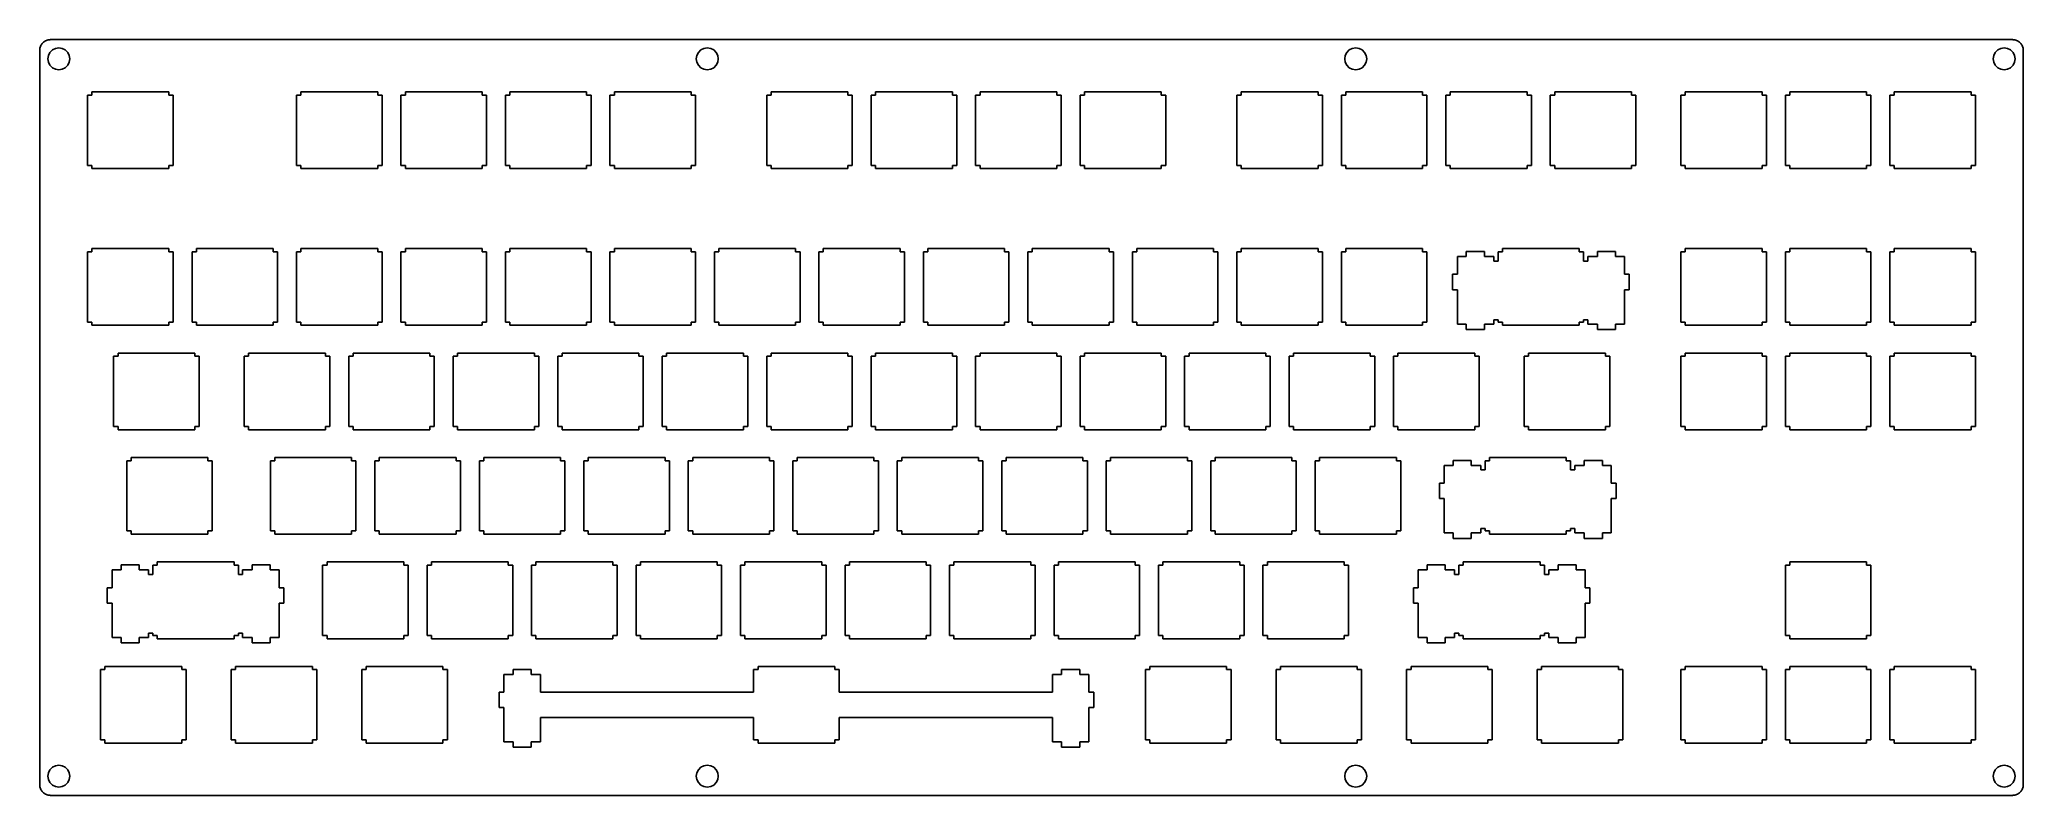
# Model space of a CAD drawing. Extents: x 0 to 362, y 0 to 138.
import ezdxf

# ---------------------------------------------------------------- set-up
doc = ezdxf.new("R2010")
doc.units = 0
doc.layers.get('0').update_dxf_attribs({"linetype": 'CONTINUOUS'})

msp = doc.modelspace()

# ---------------------------------------------------------------- linework, layer by layer
at = {"color": 0}
for p, q in [((0.67937, 137.352), (0.79513, 137.458)), ((0.79513, 137.458), (0.91777, 137.556)), ((0.91777, 137.556), (1.04869, 137.643)), ((1.04869, 137.643), (1.18511, 137.72)), ((1.18511, 137.72), (1.32843, 137.786)), ((1.32843, 137.786), (1.47588, 137.84)), ((1.47588, 137.84), (1.62609, 137.882)), ((1.62609, 137.882), (1.78043, 137.913)), ((1.78043, 137.913), (1.93614, 137.932)), ((1.93614, 137.932), (2.09324, 137.938)), ((2.09324, 137.938), (359.756, 137.938)), ((359.756, 137.938), (359.914, 137.932)), ((359.914, 137.932), (360.07, 137.913)), ((360.07, 137.913), (360.225, 137.882)), ((360.225, 137.882), (360.377, 137.84)), ((360.377, 137.84), (360.521, 137.786)), ((360.521, 137.786), (360.666, 137.72)), ((360.666, 137.72), (360.8, 137.643)), ((360.8, 137.643), (360.93, 137.556)), ((360.93, 137.556), (361.054, 137.458)), ((361.054, 137.458), (361.17, 137.352)), ((0.09371, 135.938), (0.09922, 136.095)), ((0.09371, 2.11253), (0.09371, 135.938)), ((0.09922, 136.095), (0.11851, 136.251)), ((0.11851, 136.251), (0.14883, 136.405)), ((0.14883, 136.405), (0.19155, 136.555)), ((0.19155, 136.555), (0.24529, 136.703)), ((0.24529, 136.703), (0.31144, 136.846)), ((0.31144, 136.846), (0.38861, 136.983)), ((0.38861, 136.983), (0.47542, 137.113)), ((0.47542, 137.113), (0.57326, 137.236)), ((0.57326, 137.236), (0.67937, 137.352)), ((1.59439, 134.437), (1.69223, 135.056)), ((1.69223, 133.82), (1.59439, 134.437)), ((1.69223, 135.056), (1.97611, 135.614)), ((1.97611, 133.262), (1.69223, 133.82)), ((1.97611, 135.614), (2.41708, 136.055)), ((2.41708, 136.055), (2.97518, 136.339)), ((2.97518, 136.339), (3.59392, 136.437)), ((3.59392, 136.437), (4.21128, 136.339)), ((4.21128, 136.339), (4.76938, 136.055)), ((4.76938, 136.055), (5.21173, 135.614)), ((5.21173, 135.614), (5.49561, 135.056)), ((5.49561, 133.82), (5.21173, 133.262)), ((5.49561, 135.056), (5.59347, 134.437)), ((5.59347, 134.437), (5.49561, 133.82)), ((119.815, 134.437), (119.913, 135.056)), ((119.913, 133.82), (119.815, 134.437)), ((119.913, 135.056), (120.197, 135.614)), ((120.197, 133.262), (119.913, 133.82)), ((120.197, 135.614), (120.639, 136.055)), ((120.639, 136.055), (121.197, 136.339)), ((121.197, 136.339), (121.815, 136.437)), ((121.815, 136.437), (122.433, 136.339)), ((122.433, 136.339), (122.99, 136.055)), ((122.99, 136.055), (123.432, 135.614)), ((123.432, 135.614), (123.716, 135.056)), ((123.716, 133.82), (123.432, 133.262)), ((123.716, 135.056), (123.815, 134.437)), ((123.815, 134.437), (123.716, 133.82)), ((238.035, 134.437), (238.133, 135.056)), ((238.133, 133.82), (238.035, 134.437)), ((238.133, 135.056), (238.417, 135.614)), ((238.417, 133.262), (238.133, 133.82)), ((238.417, 135.614), (238.859, 136.055)), ((238.859, 136.055), (239.418, 136.339)), ((239.418, 136.339), (240.036, 136.437)), ((240.036, 136.437), (240.654, 136.339)), ((240.654, 136.339), (241.21, 136.055)), ((241.21, 136.055), (241.654, 135.614)), ((241.654, 135.614), (241.938, 135.056)), ((241.938, 133.82), (241.654, 133.262)), ((241.938, 135.056), (242.036, 134.437)), ((242.036, 134.437), (241.938, 133.82)), ((356.256, 134.437), (356.355, 135.056)), ((356.355, 133.82), (356.256, 134.437)), ((356.355, 135.056), (356.637, 135.614)), ((356.637, 133.262), (356.355, 133.82)), ((356.637, 135.614), (357.082, 136.055)), ((357.082, 136.055), (357.639, 136.339)), ((357.639, 136.339), (358.256, 136.437)), ((358.256, 136.437), (358.874, 136.339)), ((358.874, 136.339), (359.431, 136.055)), ((359.431, 136.055), (359.876, 135.614)), ((359.876, 135.614), (360.158, 135.056)), ((360.158, 133.82), (359.876, 133.262)), ((360.158, 135.056), (360.257, 134.437)), ((360.257, 134.437), (360.158, 133.82)), ((361.17, 137.352), (361.276, 137.236)), ((361.276, 137.236), (361.375, 137.113)), ((361.375, 137.113), (361.463, 136.983)), ((361.463, 136.983), (361.541, 136.846)), ((361.541, 136.846), (361.604, 136.703)), ((361.604, 136.703), (361.661, 136.555)), ((361.661, 136.555), (361.7, 136.405)), ((361.7, 136.405), (361.731, 136.251)), ((361.731, 136.251), (361.749, 136.095)), ((361.749, 136.095), (361.756, 135.938)), ((361.756, 135.938), (361.756, 2.11253)), ((2.41708, 132.819), (1.97611, 133.262)), ((2.97518, 132.535), (2.41708, 132.819)), ((3.59392, 132.438), (2.97518, 132.535)), ((4.21128, 132.535), (3.59392, 132.438)), ((4.76938, 132.819), (4.21128, 132.535)), ((5.21173, 133.262), (4.76938, 132.819)), ((120.639, 132.819), (120.197, 133.262)), ((121.197, 132.535), (120.639, 132.819)), ((121.815, 132.438), (121.197, 132.535)), ((122.433, 132.535), (121.815, 132.438)), ((122.99, 132.819), (122.433, 132.535)), ((123.432, 133.262), (122.99, 132.819)), ((238.859, 132.819), (238.417, 133.262)), ((239.418, 132.535), (238.859, 132.819)), ((240.036, 132.438), (239.418, 132.535)), ((240.654, 132.535), (240.036, 132.438)), ((241.21, 132.819), (240.654, 132.535)), ((241.654, 133.262), (241.21, 132.819)), ((357.082, 132.819), (356.637, 133.262)), ((357.639, 132.535), (357.082, 132.819)), ((358.256, 132.438), (357.639, 132.535)), ((358.874, 132.535), (358.256, 132.438)), ((359.431, 132.819), (358.874, 132.535)), ((359.876, 133.262), (359.431, 132.819)), ((8.81807, 115.013), (8.81807, 127.813)), ((8.81807, 127.813), (9.6187, 127.813)), ((9.6187, 127.813), (9.6187, 128.413)), ((9.6187, 128.413), (23.6182, 128.413)), ((23.6182, 128.413), (23.6182, 127.813)), ((23.6182, 127.813), (24.4189, 127.813)), ((24.4189, 127.813), (24.4189, 115.013)), ((46.918, 115.013), (46.918, 127.813)), ((46.918, 127.813), (47.7188, 127.813)), ((47.7188, 127.813), (47.7188, 128.413)), ((47.7188, 128.413), (61.7181, 128.413)), ((61.7181, 128.413), (61.7181, 127.813)), ((61.7181, 127.813), (62.5189, 127.813)), ((62.5189, 127.813), (62.5189, 115.013)), ((65.968, 115.013), (65.968, 127.813)), ((65.968, 127.813), (66.7688, 127.813)), ((66.7688, 127.813), (66.7688, 128.413)), ((66.7688, 128.413), (80.7681, 128.413)), ((80.7681, 128.413), (80.7681, 127.813)), ((80.7681, 127.813), (81.5689, 127.813)), ((81.5689, 127.813), (81.5689, 115.013)), ((85.018, 115.013), (85.018, 127.813)), ((85.018, 127.813), (85.8188, 127.813)), ((85.8188, 127.813), (85.8188, 128.413)), ((85.8188, 128.413), (99.8181, 128.413)), ((99.8181, 128.413), (99.8181, 127.813)), ((99.8181, 127.813), (100.619, 127.813)), ((100.619, 127.813), (100.619, 115.013)), ((104.068, 115.013), (104.068, 127.813)), ((104.068, 127.813), (104.869, 127.813)), ((104.869, 127.813), (104.869, 128.413)), ((104.869, 128.413), (118.868, 128.413)), ((118.868, 128.413), (118.868, 127.813)), ((118.868, 127.813), (119.669, 127.813)), ((119.669, 127.813), (119.669, 115.013)), ((132.643, 115.013), (132.643, 127.813)), ((132.643, 127.813), (133.444, 127.813)), ((133.444, 127.813), (133.444, 128.413)), ((133.444, 128.413), (147.443, 128.413)), ((147.443, 128.413), (147.443, 127.813)), ((147.443, 127.813), (148.244, 127.813)), ((148.244, 127.813), (148.244, 115.013)), ((151.693, 115.013), (151.693, 127.813)), ((151.693, 127.813), (152.494, 127.813)), ((152.494, 127.813), (152.494, 128.413)), ((152.494, 128.413), (166.493, 128.413)), ((166.493, 128.413), (166.493, 127.813)), ((166.493, 127.813), (167.294, 127.813)), ((167.294, 127.813), (167.294, 115.013)), ((170.743, 115.013), (170.743, 127.813)), ((170.743, 127.813), (171.544, 127.813)), ((171.544, 127.813), (171.544, 128.413)), ((171.544, 128.413), (185.543, 128.413)), ((185.543, 128.413), (185.543, 127.813)), ((185.543, 127.813), (186.344, 127.813)), ((186.344, 127.813), (186.344, 115.013)), ((189.793, 115.013), (189.793, 127.813)), ((189.793, 127.813), (190.594, 127.813)), ((190.594, 127.813), (190.594, 128.413)), ((190.594, 128.413), (204.593, 128.413)), ((204.593, 128.413), (204.593, 127.813)), ((204.593, 127.813), (205.394, 127.813)), ((205.394, 127.813), (205.394, 115.013)), ((218.368, 115.013), (218.368, 127.813)), ((218.368, 127.813), (219.169, 127.813)), ((219.169, 127.813), (219.169, 128.413)), ((219.169, 128.413), (233.168, 128.413)), ((233.168, 128.413), (233.168, 127.813)), ((233.168, 127.813), (233.969, 127.813)), ((233.969, 127.813), (233.969, 115.013)), ((237.418, 115.013), (237.418, 127.813)), ((237.418, 127.813), (238.219, 127.813)), ((238.219, 127.813), (238.219, 128.413)), ((238.219, 128.413), (252.218, 128.413)), ((252.218, 128.413), (252.218, 127.813)), ((252.218, 127.813), (253.019, 127.813)), ((253.019, 127.813), (253.019, 115.013)), ((256.468, 115.013), (256.468, 127.813)), ((256.468, 127.813), (257.269, 127.813)), ((257.269, 127.813), (257.269, 128.413)), ((257.269, 128.413), (271.268, 128.413)), ((271.268, 128.413), (271.268, 127.813)), ((271.268, 127.813), (272.069, 127.813)), ((272.069, 127.813), (272.069, 115.013)), ((275.518, 115.013), (275.518, 127.813)), ((275.518, 127.813), (276.319, 127.813)), ((276.319, 127.813), (276.319, 128.413)), ((276.319, 128.413), (290.318, 128.413)), ((290.318, 128.413), (290.318, 127.813)), ((290.318, 127.813), (291.119, 127.813)), ((291.119, 127.813), (291.119, 115.013)), ((299.332, 115.013), (299.332, 127.813)), ((299.332, 127.813), (300.131, 127.813)), ((300.131, 127.813), (300.131, 128.413)), ((300.131, 128.413), (314.132, 128.413)), ((314.132, 128.413), (314.132, 127.813)), ((314.132, 127.813), (314.931, 127.813)), ((314.931, 127.813), (314.931, 115.013)), ((318.382, 115.013), (318.382, 127.813)), ((318.382, 127.813), (319.181, 127.813)), ((319.181, 127.813), (319.181, 128.413)), ((319.181, 128.413), (333.182, 128.413)), ((333.182, 128.413), (333.182, 127.813)), ((333.182, 127.813), (333.981, 127.813)), ((333.981, 127.813), (333.981, 115.013)), ((337.432, 115.013), (337.432, 127.813)), ((337.432, 127.813), (338.231, 127.813)), ((338.231, 127.813), (338.231, 128.413)), ((338.231, 128.413), (352.232, 128.413)), ((352.232, 128.413), (352.232, 127.813)), ((352.232, 127.813), (353.032, 127.813)), ((353.032, 127.813), (353.032, 115.013)), ((9.6187, 115.013), (8.81807, 115.013)), ((9.6187, 114.413), (9.6187, 115.013)), ((23.6182, 114.413), (9.6187, 114.413)), ((23.6182, 115.013), (23.6182, 114.413)), ((24.4189, 115.013), (23.6182, 115.013)), ((47.7188, 115.013), (46.918, 115.013)), ((47.7188, 114.413), (47.7188, 115.013)), ((61.7181, 114.413), (47.7188, 114.413)), ((61.7181, 115.013), (61.7181, 114.413)), ((62.5189, 115.013), (61.7181, 115.013)), ((66.7688, 115.013), (65.968, 115.013)), ((66.7688, 114.413), (66.7688, 115.013)), ((80.7681, 114.413), (66.7688, 114.413)), ((80.7681, 115.013), (80.7681, 114.413)), ((81.5689, 115.013), (80.7681, 115.013)), ((85.8188, 115.013), (85.018, 115.013)), ((85.8188, 114.413), (85.8188, 115.013)), ((99.8181, 114.413), (85.8188, 114.413)), ((99.8181, 115.013), (99.8181, 114.413)), ((100.619, 115.013), (99.8181, 115.013)), ((104.869, 115.013), (104.068, 115.013)), ((104.869, 114.413), (104.869, 115.013)), ((118.868, 114.413), (104.869, 114.413)), ((118.868, 115.013), (118.868, 114.413)), ((119.669, 115.013), (118.868, 115.013)), ((133.444, 115.013), (132.643, 115.013)), ((133.444, 114.413), (133.444, 115.013)), ((147.443, 114.413), (133.444, 114.413)), ((147.443, 115.013), (147.443, 114.413)), ((148.244, 115.013), (147.443, 115.013)), ((152.494, 115.013), (151.693, 115.013)), ((152.494, 114.413), (152.494, 115.013)), ((166.493, 114.413), (152.494, 114.413)), ((166.493, 115.013), (166.493, 114.413)), ((167.294, 115.013), (166.493, 115.013)), ((171.544, 115.013), (170.743, 115.013)), ((171.544, 114.413), (171.544, 115.013)), ((185.543, 114.413), (171.544, 114.413)), ((185.543, 115.013), (185.543, 114.413)), ((186.344, 115.013), (185.543, 115.013)), ((190.594, 115.013), (189.793, 115.013)), ((190.594, 114.413), (190.594, 115.013)), ((204.593, 114.413), (190.594, 114.413)), ((204.593, 115.013), (204.593, 114.413)), ((205.394, 115.013), (204.593, 115.013)), ((219.169, 115.013), (218.368, 115.013)), ((219.169, 114.413), (219.169, 115.013)), ((233.168, 114.413), (219.169, 114.413)), ((233.168, 115.013), (233.168, 114.413)), ((233.969, 115.013), (233.168, 115.013)), ((238.219, 115.013), (237.418, 115.013)), ((238.219, 114.413), (238.219, 115.013)), ((252.218, 114.413), (238.219, 114.413)), ((252.218, 115.013), (252.218, 114.413)), ((253.019, 115.013), (252.218, 115.013)), ((257.269, 115.013), (256.468, 115.013)), ((257.269, 114.413), (257.269, 115.013)), ((271.268, 114.413), (257.269, 114.413)), ((271.268, 115.013), (271.268, 114.413)), ((272.069, 115.013), (271.268, 115.013)), ((276.319, 115.013), (275.518, 115.013)), ((276.319, 114.413), (276.319, 115.013)), ((290.318, 114.413), (276.319, 114.413)), ((290.318, 115.013), (290.318, 114.413)), ((291.119, 115.013), (290.318, 115.013)), ((300.131, 115.013), (299.332, 115.013)), ((300.131, 114.413), (300.131, 115.013)), ((314.132, 114.413), (300.131, 114.413)), ((314.132, 115.013), (314.132, 114.413)), ((314.931, 115.013), (314.132, 115.013)), ((319.181, 115.013), (318.382, 115.013)), ((319.181, 114.413), (319.181, 115.013)), ((333.182, 114.413), (319.181, 114.413)), ((333.182, 115.013), (333.182, 114.413)), ((333.981, 115.013), (333.182, 115.013)), ((338.231, 115.013), (337.432, 115.013)), ((338.231, 114.413), (338.231, 115.013)), ((352.232, 114.413), (338.231, 114.413)), ((352.232, 115.013), (352.232, 114.413)), ((353.032, 115.013), (352.232, 115.013)), ((8.81807, 86.4376), (8.81807, 99.2382)), ((8.81807, 99.2382), (9.6187, 99.2382)), ((9.6187, 99.2382), (9.6187, 99.8375)), ((9.6187, 99.8375), (23.6182, 99.8375)), ((23.6182, 99.8375), (23.6182, 99.2382)), ((23.6182, 99.2382), (24.4189, 99.2382)), ((24.4189, 99.2382), (24.4189, 86.4376)), ((27.8681, 86.4376), (27.8681, 99.2382)), ((27.8681, 99.2382), (28.6687, 99.2382)), ((28.6687, 99.2382), (28.6687, 99.8375)), ((28.6687, 99.8375), (42.6681, 99.8375)), ((42.6681, 99.8375), (42.6681, 99.2382)), ((42.6681, 99.2382), (43.4689, 99.2382)), ((43.4689, 99.2382), (43.4689, 86.4376)), ((46.918, 86.4376), (46.918, 99.2382)), ((46.918, 99.2382), (47.7188, 99.2382)), ((47.7188, 99.2382), (47.7188, 99.8375)), ((47.7188, 99.8375), (61.7181, 99.8375)), ((61.7181, 99.8375), (61.7181, 99.2382)), ((61.7181, 99.2382), (62.5189, 99.2382)), ((62.5189, 99.2382), (62.5189, 86.4376)), ((65.968, 86.4376), (65.968, 99.2382)), ((65.968, 99.2382), (66.7688, 99.2382)), ((66.7688, 99.2382), (66.7688, 99.8375)), ((66.7688, 99.8375), (80.7681, 99.8375)), ((80.7681, 99.8375), (80.7681, 99.2382)), ((80.7681, 99.2382), (81.5689, 99.2382)), ((81.5689, 99.2382), (81.5689, 86.4376)), ((85.018, 86.4376), (85.018, 99.2382)), ((85.018, 99.2382), (85.8188, 99.2382)), ((85.8188, 99.2382), (85.8188, 99.8375)), ((85.8188, 99.8375), (99.8181, 99.8375)), ((99.8181, 99.8375), (99.8181, 99.2382)), ((99.8181, 99.2382), (100.619, 99.2382)), ((100.619, 99.2382), (100.619, 86.4376)), ((104.068, 86.4376), (104.068, 99.2382)), ((104.068, 99.2382), (104.869, 99.2382)), ((104.869, 99.2382), (104.869, 99.8375)), ((104.869, 99.8375), (118.868, 99.8375)), ((118.868, 99.8375), (118.868, 99.2382)), ((118.868, 99.2382), (119.669, 99.2382)), ((119.669, 99.2382), (119.669, 86.4376)), ((123.118, 86.4376), (123.118, 99.2382)), ((123.118, 99.2382), (123.919, 99.2382)), ((123.919, 99.2382), (123.919, 99.8375)), ((123.919, 99.8375), (137.918, 99.8375)), ((137.918, 99.8375), (137.918, 99.2382)), ((137.918, 99.2382), (138.719, 99.2382)), ((138.719, 99.2382), (138.719, 86.4376)), ((142.168, 86.4376), (142.168, 99.2382)), ((142.168, 99.2382), (142.969, 99.2382)), ((142.969, 99.2382), (142.969, 99.8375)), ((142.969, 99.8375), (156.968, 99.8375)), ((156.968, 99.8375), (156.968, 99.2382)), ((156.968, 99.2382), (157.769, 99.2382)), ((157.769, 99.2382), (157.769, 86.4376)), ((161.218, 86.4376), (161.218, 99.2382)), ((161.218, 99.2382), (162.019, 99.2382)), ((162.019, 99.2382), (162.019, 99.8375)), ((162.019, 99.8375), (176.018, 99.8375)), ((176.018, 99.8375), (176.018, 99.2382)), ((176.018, 99.2382), (176.819, 99.2382)), ((176.819, 99.2382), (176.819, 86.4376)), ((180.268, 86.4376), (180.268, 99.2382)), ((180.268, 99.2382), (181.069, 99.2382)), ((181.069, 99.2382), (181.069, 99.8375)), ((181.069, 99.8375), (195.068, 99.8375)), ((195.068, 99.8375), (195.068, 99.2382)), ((195.068, 99.2382), (195.869, 99.2382)), ((195.869, 99.2382), (195.869, 86.4376)), ((199.318, 86.4376), (199.318, 99.2382)), ((199.318, 99.2382), (200.119, 99.2382)), ((200.119, 99.2382), (200.119, 99.8375)), ((200.119, 99.8375), (214.118, 99.8375)), ((214.118, 99.8375), (214.118, 99.2382)), ((214.118, 99.2382), (214.919, 99.2382)), ((214.919, 99.2382), (214.919, 86.4376)), ((218.368, 86.4376), (218.368, 99.2382)), ((218.368, 99.2382), (219.169, 99.2382)), ((219.169, 99.2382), (219.169, 99.8375)), ((219.169, 99.8375), (233.168, 99.8375)), ((233.168, 99.8375), (233.168, 99.2382)), ((233.168, 99.2382), (233.969, 99.2382)), ((233.969, 99.2382), (233.969, 86.4376)), ((237.418, 86.4376), (237.418, 99.2382)), ((237.418, 99.2382), (238.219, 99.2382)), ((238.219, 99.2382), (238.219, 99.8375)), ((238.219, 99.8375), (252.218, 99.8375)), ((252.218, 99.8375), (252.218, 99.2382)), ((252.218, 99.2382), (253.019, 99.2382)), ((253.019, 99.2382), (253.019, 86.4376)), ((258.568, 95.1371), (258.568, 98.3671)), ((258.568, 98.3671), (260.194, 98.3671)), ((260.194, 98.3671), (260.194, 99.2875)), ((260.194, 99.2875), (263.493, 99.2875)), ((263.493, 99.2875), (263.493, 98.3671)), ((263.493, 98.3671), (265.219, 98.3671)), ((265.219, 98.3671), (265.219, 97.5678)), ((265.993, 97.5678), (265.993, 99.2382)), ((265.993, 99.2382), (266.794, 99.2382)), ((266.794, 99.2382), (266.794, 99.8375)), ((266.794, 99.8375), (280.793, 99.8375)), ((280.793, 99.8375), (280.793, 99.2382)), ((280.793, 99.2382), (281.594, 99.2382)), ((281.594, 99.2382), (281.594, 97.5678)), ((282.368, 97.5678), (282.368, 98.3671)), ((282.368, 98.3671), (284.094, 98.3671)), ((284.094, 98.3671), (284.094, 99.2875)), ((284.094, 99.2875), (287.394, 99.2875)), ((287.394, 99.2875), (287.394, 98.3671)), ((287.394, 98.3671), (289.019, 98.3671)), ((289.019, 98.3671), (289.019, 95.1371)), ((299.332, 86.4376), (299.332, 99.2382)), ((299.332, 99.2382), (300.131, 99.2382)), ((300.131, 99.2382), (300.131, 99.8375)), ((300.131, 99.8375), (314.132, 99.8375)), ((314.132, 99.8375), (314.132, 99.2382)), ((314.132, 99.2382), (314.931, 99.2382)), ((314.931, 99.2382), (314.931, 86.4376)), ((318.382, 86.4376), (318.382, 99.2382)), ((318.382, 99.2382), (319.181, 99.2382)), ((319.181, 99.2382), (319.181, 99.8375)), ((319.181, 99.8375), (333.182, 99.8375)), ((333.182, 99.8375), (333.182, 99.2382)), ((333.182, 99.2382), (333.981, 99.2382)), ((333.981, 99.2382), (333.981, 86.4376)), ((337.432, 86.4376), (337.432, 99.2382)), ((337.432, 99.2382), (338.231, 99.2382)), ((338.231, 99.2382), (338.231, 99.8375)), ((338.231, 99.8375), (352.232, 99.8375)), ((352.232, 99.8375), (352.232, 99.2382)), ((352.232, 99.2382), (353.032, 99.2382)), ((353.032, 99.2382), (353.032, 86.4376)), ((257.693, 92.3368), (257.693, 95.1371)), ((257.693, 95.1371), (258.568, 95.1371)), ((265.219, 97.5678), (265.993, 97.5678)), ((281.594, 97.5678), (282.368, 97.5678)), ((289.019, 95.1371), (289.894, 95.1371)), ((289.894, 95.1371), (289.894, 92.3368)), ((258.568, 92.3368), (257.693, 92.3368)), ((258.568, 86.0683), (258.568, 92.3368)), ((289.019, 92.3368), (289.019, 86.0683)), ((289.894, 92.3368), (289.019, 92.3368)), ((265.993, 86.8673), (265.219, 86.8673)), ((265.219, 86.8673), (265.219, 86.0683)), ((265.993, 86.4376), (265.993, 86.8673)), ((282.368, 86.8673), (281.594, 86.8673)), ((281.594, 86.8673), (281.594, 86.4376)), ((282.368, 86.0683), (282.368, 86.8673)), ((9.6187, 86.4376), (8.81807, 86.4376)), ((9.6187, 85.8379), (9.6187, 86.4376)), ((23.6182, 85.8379), (9.6187, 85.8379)), ((23.6182, 86.4376), (23.6182, 85.8379)), ((24.4189, 86.4376), (23.6182, 86.4376)), ((28.6687, 86.4376), (27.8681, 86.4376)), ((28.6687, 85.8379), (28.6687, 86.4376)), ((42.6681, 85.8379), (28.6687, 85.8379)), ((42.6681, 86.4376), (42.6681, 85.8379)), ((43.4689, 86.4376), (42.6681, 86.4376)), ((47.7188, 86.4376), (46.918, 86.4376)), ((47.7188, 85.8379), (47.7188, 86.4376)), ((61.7181, 85.8379), (47.7188, 85.8379)), ((61.7181, 86.4376), (61.7181, 85.8379)), ((62.5189, 86.4376), (61.7181, 86.4376)), ((66.7688, 86.4376), (65.968, 86.4376)), ((66.7688, 85.8379), (66.7688, 86.4376)), ((80.7681, 85.8379), (66.7688, 85.8379)), ((80.7681, 86.4376), (80.7681, 85.8379)), ((81.5689, 86.4376), (80.7681, 86.4376)), ((85.8188, 86.4376), (85.018, 86.4376)), ((85.8188, 85.8379), (85.8188, 86.4376)), ((99.8181, 85.8379), (85.8188, 85.8379)), ((99.8181, 86.4376), (99.8181, 85.8379)), ((100.619, 86.4376), (99.8181, 86.4376)), ((104.869, 86.4376), (104.068, 86.4376)), ((104.869, 85.8379), (104.869, 86.4376)), ((118.868, 85.8379), (104.869, 85.8379)), ((118.868, 86.4376), (118.868, 85.8379)), ((119.669, 86.4376), (118.868, 86.4376)), ((123.919, 86.4376), (123.118, 86.4376)), ((123.919, 85.8379), (123.919, 86.4376)), ((137.918, 85.8379), (123.919, 85.8379)), ((137.918, 86.4376), (137.918, 85.8379)), ((138.719, 86.4376), (137.918, 86.4376)), ((142.969, 86.4376), (142.168, 86.4376)), ((142.969, 85.8379), (142.969, 86.4376)), ((156.968, 85.8379), (142.969, 85.8379)), ((156.968, 86.4376), (156.968, 85.8379)), ((157.769, 86.4376), (156.968, 86.4376)), ((162.019, 86.4376), (161.218, 86.4376)), ((162.019, 85.8379), (162.019, 86.4376)), ((176.018, 85.8379), (162.019, 85.8379)), ((176.018, 86.4376), (176.018, 85.8379)), ((176.819, 86.4376), (176.018, 86.4376)), ((181.069, 86.4376), (180.268, 86.4376)), ((181.069, 85.8379), (181.069, 86.4376)), ((195.068, 85.8379), (181.069, 85.8379)), ((195.068, 86.4376), (195.068, 85.8379)), ((195.869, 86.4376), (195.068, 86.4376)), ((200.119, 86.4376), (199.318, 86.4376)), ((200.119, 85.8379), (200.119, 86.4376)), ((214.118, 85.8379), (200.119, 85.8379)), ((214.118, 86.4376), (214.118, 85.8379)), ((214.919, 86.4376), (214.118, 86.4376)), ((219.169, 86.4376), (218.368, 86.4376)), ((219.169, 85.8379), (219.169, 86.4376)), ((233.168, 85.8379), (219.169, 85.8379)), ((233.168, 86.4376), (233.168, 85.8379)), ((233.969, 86.4376), (233.168, 86.4376)), ((238.219, 86.4376), (237.418, 86.4376)), ((238.219, 85.8379), (238.219, 86.4376)), ((252.218, 85.8379), (238.219, 85.8379)), ((252.218, 86.4376), (252.218, 85.8379)), ((253.019, 86.4376), (252.218, 86.4376)), ((260.194, 86.0683), (258.568, 86.0683)), ((260.194, 85.0868), (260.194, 86.0683)), ((263.493, 85.0868), (260.194, 85.0868)), ((265.219, 86.0683), (263.493, 86.0683)), ((263.493, 86.0683), (263.493, 85.0868)), ((266.794, 86.4376), (265.993, 86.4376)), ((266.794, 85.8379), (266.794, 86.4376)), ((280.793, 85.8379), (266.794, 85.8379)), ((281.594, 86.4376), (280.793, 86.4376)), ((280.793, 86.4376), (280.793, 85.8379)), ((284.094, 86.0683), (282.368, 86.0683)), ((284.094, 85.0868), (284.094, 86.0683)), ((287.394, 85.0868), (284.094, 85.0868)), ((289.019, 86.0683), (287.394, 86.0683)), ((287.394, 86.0683), (287.394, 85.0868)), ((300.131, 86.4376), (299.332, 86.4376)), ((300.131, 85.8379), (300.131, 86.4376)), ((314.132, 85.8379), (300.131, 85.8379)), ((314.132, 86.4376), (314.132, 85.8379)), ((314.931, 86.4376), (314.132, 86.4376)), ((319.181, 86.4376), (318.382, 86.4376)), ((319.181, 85.8379), (319.181, 86.4376)), ((333.182, 85.8379), (319.181, 85.8379)), ((333.182, 86.4376), (333.182, 85.8379)), ((333.981, 86.4376), (333.182, 86.4376)), ((338.231, 86.4376), (337.432, 86.4376)), ((338.231, 85.8379), (338.231, 86.4376)), ((352.232, 85.8379), (338.231, 85.8379)), ((352.232, 86.4376), (352.232, 85.8379)), ((353.032, 86.4376), (352.232, 86.4376)), ((13.5819, 67.3876), (13.5819, 80.1882)), ((13.5819, 80.1882), (14.3812, 80.1882)), ((14.3812, 80.1882), (14.3812, 80.7875)), ((14.3812, 80.7875), (28.3821, 80.7875)), ((28.3821, 80.7875), (28.3821, 80.1882)), ((28.3821, 80.1882), (29.1814, 80.1882)), ((29.1814, 80.1882), (29.1814, 67.3876)), ((37.393, 67.3876), (37.393, 80.1882)), ((37.393, 80.1882), (38.1938, 80.1882)), ((38.1938, 80.1882), (38.1938, 80.7875)), ((38.1938, 80.7875), (52.1931, 80.7875)), ((52.1931, 80.7875), (52.1931, 80.1882)), ((52.1931, 80.1882), (52.9939, 80.1882)), ((52.9939, 80.1882), (52.9939, 67.3876)), ((56.443, 67.3876), (56.443, 80.1882)), ((56.443, 80.1882), (57.2438, 80.1882)), ((57.2438, 80.1882), (57.2438, 80.7875)), ((57.2438, 80.7875), (71.2431, 80.7875)), ((71.2431, 80.7875), (71.2431, 80.1882)), ((71.2431, 80.1882), (72.0439, 80.1882)), ((72.0439, 80.1882), (72.0439, 67.3876)), ((75.493, 67.3876), (75.493, 80.1882)), ((75.493, 80.1882), (76.2938, 80.1882)), ((76.2938, 80.1882), (76.2938, 80.7875)), ((76.2938, 80.7875), (90.2931, 80.7875)), ((90.2931, 80.7875), (90.2931, 80.1882)), ((90.2931, 80.1882), (91.0939, 80.1882)), ((91.0939, 80.1882), (91.0939, 67.3876)), ((94.543, 67.3876), (94.543, 80.1882)), ((94.543, 80.1882), (95.3438, 80.1882)), ((95.3438, 80.1882), (95.3438, 80.7875)), ((95.3438, 80.7875), (109.343, 80.7875)), ((109.343, 80.7875), (109.343, 80.1882)), ((109.343, 80.1882), (110.144, 80.1882)), ((110.144, 80.1882), (110.144, 67.3876)), ((113.593, 67.3876), (113.593, 80.1882)), ((113.593, 80.1882), (114.394, 80.1882)), ((114.394, 80.1882), (114.394, 80.7875)), ((114.394, 80.7875), (128.393, 80.7875)), ((128.393, 80.7875), (128.393, 80.1882)), ((128.393, 80.1882), (129.194, 80.1882)), ((129.194, 80.1882), (129.194, 67.3876)), ((132.643, 67.3876), (132.643, 80.1882)), ((132.643, 80.1882), (133.444, 80.1882)), ((133.444, 80.1882), (133.444, 80.7875)), ((133.444, 80.7875), (147.443, 80.7875)), ((147.443, 80.7875), (147.443, 80.1882)), ((147.443, 80.1882), (148.244, 80.1882)), ((148.244, 80.1882), (148.244, 67.3876)), ((151.693, 67.3876), (151.693, 80.1882)), ((151.693, 80.1882), (152.494, 80.1882)), ((152.494, 80.1882), (152.494, 80.7875)), ((152.494, 80.7875), (166.493, 80.7875)), ((166.493, 80.7875), (166.493, 80.1882)), ((166.493, 80.1882), (167.294, 80.1882)), ((167.294, 80.1882), (167.294, 67.3876)), ((170.743, 67.3876), (170.743, 80.1882)), ((170.743, 80.1882), (171.544, 80.1882)), ((171.544, 80.1882), (171.544, 80.7875)), ((171.544, 80.7875), (185.543, 80.7875)), ((185.543, 80.7875), (185.543, 80.1882)), ((185.543, 80.1882), (186.344, 80.1882)), ((186.344, 80.1882), (186.344, 67.3876)), ((189.793, 67.3876), (189.793, 80.1882)), ((189.793, 80.1882), (190.594, 80.1882)), ((190.594, 80.1882), (190.594, 80.7875)), ((190.594, 80.7875), (204.593, 80.7875)), ((204.593, 80.7875), (204.593, 80.1882)), ((204.593, 80.1882), (205.394, 80.1882)), ((205.394, 80.1882), (205.394, 67.3876)), ((208.843, 67.3876), (208.843, 80.1882)), ((208.843, 80.1882), (209.644, 80.1882)), ((209.644, 80.1882), (209.644, 80.7875)), ((209.644, 80.7875), (223.643, 80.7875)), ((223.643, 80.7875), (223.643, 80.1882)), ((223.643, 80.1882), (224.444, 80.1882)), ((224.444, 80.1882), (224.444, 67.3876)), ((227.893, 67.3876), (227.893, 80.1882)), ((227.893, 80.1882), (228.694, 80.1882)), ((228.694, 80.1882), (228.694, 80.7875)), ((228.694, 80.7875), (242.693, 80.7875)), ((242.693, 80.7875), (242.693, 80.1882)), ((242.693, 80.1882), (243.494, 80.1882)), ((243.494, 80.1882), (243.494, 67.3876)), ((246.943, 67.3876), (246.943, 80.1882)), ((246.943, 80.1882), (247.744, 80.1882)), ((247.744, 80.1882), (247.744, 80.7875)), ((247.744, 80.7875), (261.743, 80.7875)), ((261.743, 80.7875), (261.743, 80.1882)), ((261.743, 80.1882), (262.544, 80.1882)), ((262.544, 80.1882), (262.544, 67.3876)), ((270.757, 67.3876), (270.757, 80.1882)), ((270.757, 80.1882), (271.556, 80.1882)), ((271.556, 80.1882), (271.556, 80.7875)), ((271.556, 80.7875), (285.557, 80.7875)), ((285.557, 80.7875), (285.557, 80.1882)), ((285.557, 80.1882), (286.356, 80.1882)), ((286.356, 80.1882), (286.356, 67.3876)), ((299.332, 67.3876), (299.332, 80.1882)), ((299.332, 80.1882), (300.131, 80.1882)), ((300.131, 80.1882), (300.131, 80.7875)), ((300.131, 80.7875), (314.132, 80.7875)), ((314.132, 80.7875), (314.132, 80.1882)), ((314.132, 80.1882), (314.931, 80.1882)), ((314.931, 80.1882), (314.931, 67.3876)), ((318.382, 67.3876), (318.382, 80.1882)), ((318.382, 80.1882), (319.181, 80.1882)), ((319.181, 80.1882), (319.181, 80.7875)), ((319.181, 80.7875), (333.182, 80.7875)), ((333.182, 80.7875), (333.182, 80.1882)), ((333.182, 80.1882), (333.981, 80.1882)), ((333.981, 80.1882), (333.981, 67.3876)), ((337.432, 67.3876), (337.432, 80.1882)), ((337.432, 80.1882), (338.231, 80.1882)), ((338.231, 80.1882), (338.231, 80.7875)), ((338.231, 80.7875), (352.232, 80.7875)), ((352.232, 80.7875), (352.232, 80.1882)), ((352.232, 80.1882), (353.032, 80.1882)), ((353.032, 80.1882), (353.032, 67.3876)), ((14.3812, 67.3876), (13.5819, 67.3876)), ((14.3812, 66.7879), (14.3812, 67.3876)), ((28.3821, 66.7879), (14.3812, 66.7879)), ((28.3821, 67.3876), (28.3821, 66.7879)), ((29.1814, 67.3876), (28.3821, 67.3876)), ((38.1938, 67.3876), (37.393, 67.3876)), ((38.1938, 66.7879), (38.1938, 67.3876)), ((52.1931, 66.7879), (38.1938, 66.7879)), ((52.1931, 67.3876), (52.1931, 66.7879)), ((52.9939, 67.3876), (52.1931, 67.3876)), ((57.2438, 67.3876), (56.443, 67.3876)), ((57.2438, 66.7879), (57.2438, 67.3876)), ((71.2431, 66.7879), (57.2438, 66.7879)), ((71.2431, 67.3876), (71.2431, 66.7879)), ((72.0439, 67.3876), (71.2431, 67.3876)), ((76.2938, 67.3876), (75.493, 67.3876)), ((76.2938, 66.7879), (76.2938, 67.3876)), ((90.2931, 66.7879), (76.2938, 66.7879)), ((90.2931, 67.3876), (90.2931, 66.7879)), ((91.0939, 67.3876), (90.2931, 67.3876)), ((95.3438, 67.3876), (94.543, 67.3876)), ((95.3438, 66.7879), (95.3438, 67.3876)), ((109.343, 66.7879), (95.3438, 66.7879)), ((109.343, 67.3876), (109.343, 66.7879)), ((110.144, 67.3876), (109.343, 67.3876)), ((114.394, 67.3876), (113.593, 67.3876)), ((114.394, 66.7879), (114.394, 67.3876)), ((128.393, 66.7879), (114.394, 66.7879)), ((128.393, 67.3876), (128.393, 66.7879)), ((129.194, 67.3876), (128.393, 67.3876)), ((133.444, 67.3876), (132.643, 67.3876)), ((133.444, 66.7879), (133.444, 67.3876)), ((147.443, 66.7879), (133.444, 66.7879)), ((147.443, 67.3876), (147.443, 66.7879)), ((148.244, 67.3876), (147.443, 67.3876)), ((152.494, 67.3876), (151.693, 67.3876)), ((152.494, 66.7879), (152.494, 67.3876)), ((166.493, 66.7879), (152.494, 66.7879)), ((166.493, 67.3876), (166.493, 66.7879)), ((167.294, 67.3876), (166.493, 67.3876)), ((171.544, 67.3876), (170.743, 67.3876)), ((171.544, 66.7879), (171.544, 67.3876)), ((185.543, 66.7879), (171.544, 66.7879)), ((185.543, 67.3876), (185.543, 66.7879)), ((186.344, 67.3876), (185.543, 67.3876)), ((190.594, 67.3876), (189.793, 67.3876)), ((190.594, 66.7879), (190.594, 67.3876)), ((204.593, 66.7879), (190.594, 66.7879)), ((204.593, 67.3876), (204.593, 66.7879)), ((205.394, 67.3876), (204.593, 67.3876)), ((209.644, 67.3876), (208.843, 67.3876)), ((209.644, 66.7879), (209.644, 67.3876)), ((223.643, 66.7879), (209.644, 66.7879)), ((223.643, 67.3876), (223.643, 66.7879)), ((224.444, 67.3876), (223.643, 67.3876)), ((228.694, 67.3876), (227.893, 67.3876)), ((228.694, 66.7879), (228.694, 67.3876)), ((242.693, 66.7879), (228.694, 66.7879)), ((242.693, 67.3876), (242.693, 66.7879)), ((243.494, 67.3876), (242.693, 67.3876)), ((247.744, 67.3876), (246.943, 67.3876)), ((247.744, 66.7879), (247.744, 67.3876)), ((261.743, 66.7879), (247.744, 66.7879)), ((261.743, 67.3876), (261.743, 66.7879)), ((262.544, 67.3876), (261.743, 67.3876)), ((271.556, 67.3876), (270.757, 67.3876)), ((271.556, 66.7879), (271.556, 67.3876)), ((285.557, 66.7879), (271.556, 66.7879)), ((285.557, 67.3876), (285.557, 66.7879)), ((286.356, 67.3876), (285.557, 67.3876)), ((300.131, 67.3876), (299.332, 67.3876)), ((300.131, 66.7879), (300.131, 67.3876)), ((314.132, 66.7879), (300.131, 66.7879)), ((314.132, 67.3876), (314.132, 66.7879)), ((314.931, 67.3876), (314.132, 67.3876)), ((319.181, 67.3876), (318.382, 67.3876)), ((319.181, 66.7879), (319.181, 67.3876)), ((333.182, 66.7879), (319.181, 66.7879)), ((333.182, 67.3876), (333.182, 66.7879)), ((333.981, 67.3876), (333.182, 67.3876)), ((338.231, 67.3876), (337.432, 67.3876)), ((338.231, 66.7879), (338.231, 67.3876)), ((352.232, 66.7879), (338.231, 66.7879)), ((352.232, 67.3876), (352.232, 66.7879)), ((353.032, 67.3876), (352.232, 67.3876)), ((16.7624, 61.1382), (16.7624, 61.7375)), ((16.7624, 61.7375), (30.7633, 61.7375)), ((30.7633, 61.7375), (30.7633, 61.1382)), ((42.9563, 61.1382), (42.9563, 61.7375)), ((42.9563, 61.7375), (56.9556, 61.7375)), ((56.9556, 61.7375), (56.9556, 61.1382)), ((62.0063, 61.1382), (62.0063, 61.7375)), ((62.0063, 61.7375), (76.0056, 61.7375)), ((76.0056, 61.7375), (76.0056, 61.1382)), ((81.0563, 61.1382), (81.0563, 61.7375)), ((81.0563, 61.7375), (95.0556, 61.7375)), ((95.0556, 61.7375), (95.0556, 61.1382)), ((100.106, 61.1382), (100.106, 61.7375)), ((100.106, 61.7375), (114.106, 61.7375)), ((114.106, 61.7375), (114.106, 61.1382)), ((119.156, 61.1382), (119.156, 61.7375)), ((119.156, 61.7375), (133.156, 61.7375)), ((133.156, 61.7375), (133.156, 61.1382)), ((138.206, 61.1382), (138.206, 61.7375)), ((138.206, 61.7375), (152.207, 61.7375)), ((152.207, 61.7375), (152.207, 61.1382)), ((157.256, 61.1382), (157.256, 61.7375)), ((157.256, 61.7375), (171.257, 61.7375)), ((171.257, 61.7375), (171.257, 61.1382)), ((176.306, 61.1382), (176.306, 61.7375)), ((176.306, 61.7375), (190.307, 61.7375)), ((190.307, 61.7375), (190.307, 61.1382)), ((195.356, 61.1382), (195.356, 61.7375)), ((195.356, 61.7375), (209.357, 61.7375)), ((209.357, 61.7375), (209.357, 61.1382)), ((214.406, 61.1382), (214.406, 61.7375)), ((214.406, 61.7375), (228.407, 61.7375)), ((228.407, 61.7375), (228.407, 61.1382)), ((233.456, 61.1382), (233.456, 61.7375)), ((233.456, 61.7375), (247.457, 61.7375)), ((247.457, 61.7375), (247.457, 61.1382)), ((264.413, 61.1382), (264.413, 61.7375)), ((264.413, 61.7375), (278.413, 61.7375)), ((278.413, 61.7375), (278.413, 61.1382)), ((15.9632, 48.3376), (15.9632, 61.1382)), ((15.9632, 61.1382), (16.7624, 61.1382)), ((30.7633, 61.1382), (31.5626, 61.1382)), ((31.5626, 61.1382), (31.5626, 48.3376)), ((42.1555, 48.3376), (42.1555, 61.1382)), ((42.1555, 61.1382), (42.9563, 61.1382)), ((56.9556, 61.1382), (57.7564, 61.1382)), ((57.7564, 61.1382), (57.7564, 48.3376)), ((61.2055, 48.3376), (61.2055, 61.1382)), ((61.2055, 61.1382), (62.0063, 61.1382)), ((76.0056, 61.1382), (76.8064, 61.1382)), ((76.8064, 61.1382), (76.8064, 48.3376)), ((80.2555, 48.3376), (80.2555, 61.1382)), ((80.2555, 61.1382), (81.0563, 61.1382)), ((95.0556, 61.1382), (95.8564, 61.1382)), ((95.8564, 61.1382), (95.8564, 48.3376)), ((99.3055, 48.3376), (99.3055, 61.1382)), ((99.3055, 61.1382), (100.106, 61.1382)), ((114.106, 61.1382), (114.906, 61.1382)), ((114.906, 61.1382), (114.906, 48.3376)), ((118.357, 48.3376), (118.357, 61.1382)), ((118.357, 61.1382), (119.156, 61.1382)), ((133.156, 61.1382), (133.956, 61.1382)), ((133.956, 61.1382), (133.956, 48.3376)), ((137.406, 48.3376), (137.406, 61.1382)), ((137.406, 61.1382), (138.206, 61.1382)), ((152.207, 61.1382), (153.006, 61.1382)), ((153.006, 61.1382), (153.006, 48.3376)), ((156.457, 48.3376), (156.457, 61.1382)), ((156.457, 61.1382), (157.256, 61.1382)), ((171.257, 61.1382), (172.056, 61.1382)), ((172.056, 61.1382), (172.056, 48.3376)), ((175.507, 48.3376), (175.507, 61.1382)), ((175.507, 61.1382), (176.306, 61.1382)), ((190.307, 61.1382), (191.106, 61.1382)), ((191.106, 61.1382), (191.106, 48.3376)), ((194.557, 48.3376), (194.557, 61.1382)), ((194.557, 61.1382), (195.356, 61.1382)), ((209.357, 61.1382), (210.156, 61.1382)), ((210.156, 61.1382), (210.156, 48.3376)), ((213.607, 48.3376), (213.607, 61.1382)), ((213.607, 61.1382), (214.406, 61.1382)), ((228.407, 61.1382), (229.206, 61.1382)), ((229.206, 61.1382), (229.206, 48.3376)), ((232.657, 48.3376), (232.657, 61.1382)), ((232.657, 61.1382), (233.456, 61.1382)), ((247.457, 61.1382), (248.256, 61.1382)), ((248.256, 61.1382), (248.256, 48.3376)), ((256.188, 57.0371), (256.188, 60.2671)), ((256.188, 60.2671), (257.813, 60.2671)), ((257.813, 60.2671), (257.813, 61.1875)), ((257.813, 61.1875), (261.113, 61.1875)), ((261.113, 61.1875), (261.113, 60.2671)), ((261.113, 60.2671), (262.837, 60.2671)), ((262.837, 60.2671), (262.837, 59.4678)), ((262.837, 59.4678), (263.613, 59.4678)), ((263.613, 59.4678), (263.613, 61.1382)), ((263.613, 61.1382), (264.413, 61.1382)), ((278.413, 61.1382), (279.213, 61.1382)), ((279.213, 61.1382), (279.213, 59.4678)), ((279.213, 59.4678), (279.988, 59.4678)), ((279.988, 59.4678), (279.988, 60.2671)), ((279.988, 60.2671), (281.712, 60.2671)), ((281.712, 60.2671), (281.712, 61.1875)), ((281.712, 61.1875), (285.013, 61.1875)), ((285.013, 61.1875), (285.013, 60.2671)), ((285.013, 60.2671), (286.638, 60.2671)), ((286.638, 60.2671), (286.638, 57.0371)), ((255.313, 54.2368), (255.313, 57.0371)), ((255.313, 57.0371), (256.188, 57.0371)), ((286.638, 57.0371), (287.512, 57.0371)), ((287.512, 57.0371), (287.512, 54.2368)), ((256.188, 54.2368), (255.313, 54.2368)), ((256.188, 47.9683), (256.188, 54.2368)), ((286.638, 54.2368), (286.638, 47.9683)), ((287.512, 54.2368), (286.638, 54.2368)), ((16.7624, 48.3376), (15.9632, 48.3376)), ((16.7624, 47.7379), (16.7624, 48.3376)), ((30.7633, 47.7379), (16.7624, 47.7379)), ((30.7633, 48.3376), (30.7633, 47.7379)), ((31.5626, 48.3376), (30.7633, 48.3376)), ((42.9563, 48.3376), (42.1555, 48.3376)), ((42.9563, 47.7379), (42.9563, 48.3376)), ((56.9556, 47.7379), (42.9563, 47.7379)), ((56.9556, 48.3376), (56.9556, 47.7379)), ((57.7564, 48.3376), (56.9556, 48.3376)), ((62.0063, 48.3376), (61.2055, 48.3376)), ((62.0063, 47.7379), (62.0063, 48.3376)), ((76.0056, 47.7379), (62.0063, 47.7379)), ((76.0056, 48.3376), (76.0056, 47.7379)), ((76.8064, 48.3376), (76.0056, 48.3376)), ((81.0563, 48.3376), (80.2555, 48.3376)), ((81.0563, 47.7379), (81.0563, 48.3376)), ((95.0556, 47.7379), (81.0563, 47.7379)), ((95.0556, 48.3376), (95.0556, 47.7379)), ((95.8564, 48.3376), (95.0556, 48.3376)), ((100.106, 48.3376), (99.3055, 48.3376)), ((100.106, 47.7379), (100.106, 48.3376)), ((114.106, 47.7379), (100.106, 47.7379)), ((114.106, 48.3376), (114.106, 47.7379)), ((114.906, 48.3376), (114.106, 48.3376)), ((119.156, 48.3376), (118.357, 48.3376)), ((119.156, 47.7379), (119.156, 48.3376)), ((133.156, 47.7379), (119.156, 47.7379)), ((133.156, 48.3376), (133.156, 47.7379)), ((133.956, 48.3376), (133.156, 48.3376)), ((138.206, 48.3376), (137.406, 48.3376)), ((138.206, 47.7379), (138.206, 48.3376)), ((152.207, 47.7379), (138.206, 47.7379)), ((152.207, 48.3376), (152.207, 47.7379)), ((153.006, 48.3376), (152.207, 48.3376)), ((157.256, 48.3376), (156.457, 48.3376)), ((157.256, 47.7379), (157.256, 48.3376)), ((171.257, 47.7379), (157.256, 47.7379)), ((171.257, 48.3376), (171.257, 47.7379)), ((172.056, 48.3376), (171.257, 48.3376)), ((176.306, 48.3376), (175.507, 48.3376)), ((176.306, 47.7379), (176.306, 48.3376)), ((190.307, 47.7379), (176.306, 47.7379)), ((190.307, 48.3376), (190.307, 47.7379)), ((191.106, 48.3376), (190.307, 48.3376)), ((195.356, 48.3376), (194.557, 48.3376)), ((195.356, 47.7379), (195.356, 48.3376)), ((209.357, 47.7379), (195.356, 47.7379)), ((209.357, 48.3376), (209.357, 47.7379)), ((210.156, 48.3376), (209.357, 48.3376)), ((214.406, 48.3376), (213.607, 48.3376)), ((214.406, 47.7379), (214.406, 48.3376)), ((228.407, 47.7379), (214.406, 47.7379)), ((228.407, 48.3376), (228.407, 47.7379)), ((229.206, 48.3376), (228.407, 48.3376)), ((233.456, 48.3376), (232.657, 48.3376)), ((233.456, 47.7379), (233.456, 48.3376)), ((247.457, 47.7379), (233.456, 47.7379)), ((247.457, 48.3376), (247.457, 47.7379)), ((248.256, 48.3376), (247.457, 48.3376)), ((257.813, 47.9683), (256.188, 47.9683)), ((257.813, 46.9868), (257.813, 47.9683)), ((262.837, 47.9683), (261.113, 47.9683)), ((261.113, 47.9683), (261.113, 46.9868)), ((263.613, 48.7673), (262.837, 48.7673)), ((262.837, 48.7673), (262.837, 47.9683)), ((263.613, 48.3376), (263.613, 48.7673)), ((264.413, 48.3376), (263.613, 48.3376)), ((264.413, 47.7379), (264.413, 48.3376)), ((278.413, 47.7379), (264.413, 47.7379)), ((279.213, 48.3376), (278.413, 48.3376)), ((278.413, 48.3376), (278.413, 47.7379)), ((279.988, 48.7673), (279.213, 48.7673)), ((279.213, 48.7673), (279.213, 48.3376)), ((279.988, 47.9683), (279.988, 48.7673)), ((281.712, 47.9683), (279.988, 47.9683)), ((281.712, 46.9868), (281.712, 47.9683)), ((286.638, 47.9683), (285.013, 47.9683)), ((285.013, 47.9683), (285.013, 46.9868)), ((261.113, 46.9868), (257.813, 46.9868)), ((285.013, 46.9868), (281.712, 46.9868)), ((13.2994, 37.9871), (13.2994, 41.2171)), ((13.2994, 41.2171), (14.9242, 41.2171)), ((14.9242, 41.2171), (14.9242, 42.1375)), ((14.9242, 42.1375), (18.2246, 42.1375)), ((18.2246, 42.1375), (18.2246, 41.2171)), ((18.2246, 41.2171), (19.9499, 41.2171)), ((19.9499, 41.2171), (19.9499, 40.4178)), ((19.9499, 40.4178), (20.7243, 40.4178)), ((20.7243, 40.4178), (20.7243, 42.0882)), ((20.7243, 42.0882), (21.5249, 42.0882)), ((21.5249, 42.0882), (21.5249, 42.6875)), ((21.5249, 42.6875), (35.5244, 42.6875)), ((35.5244, 42.6875), (35.5244, 42.0882)), ((35.5244, 42.0882), (36.3252, 42.0882)), ((36.3252, 42.0882), (36.3252, 40.4178)), ((36.3252, 40.4178), (37.0995, 40.4178)), ((37.0995, 40.4178), (37.0995, 41.2171)), ((37.0995, 41.2171), (38.825, 41.2171)), ((38.825, 41.2171), (38.825, 42.1375)), ((38.825, 42.1375), (42.1252, 42.1375)), ((42.1252, 42.1375), (42.1252, 41.2171)), ((42.1252, 41.2171), (43.7501, 41.2171)), ((43.7501, 41.2171), (43.7501, 37.9871)), ((51.6819, 29.2874), (51.6819, 42.0882)), ((51.6819, 42.0882), (52.4813, 42.0882)), ((52.4813, 42.0882), (52.4813, 42.6875)), ((52.4813, 42.6875), (66.482, 42.6875)), ((66.482, 42.6875), (66.482, 42.0882)), ((66.482, 42.0882), (67.2814, 42.0882)), ((67.2814, 42.0882), (67.2814, 29.2874)), ((70.7319, 29.2874), (70.7319, 42.0882)), ((70.7319, 42.0882), (71.5313, 42.0882)), ((71.5313, 42.0882), (71.5313, 42.6875)), ((71.5313, 42.6875), (85.532, 42.6875)), ((85.532, 42.6875), (85.532, 42.0882)), ((85.532, 42.0882), (86.3314, 42.0882)), ((86.3314, 42.0882), (86.3314, 29.2874)), ((89.7819, 29.2874), (89.7819, 42.0882)), ((89.7819, 42.0882), (90.5813, 42.0882)), ((90.5813, 42.0882), (90.5813, 42.6875)), ((90.5813, 42.6875), (104.582, 42.6875)), ((104.582, 42.6875), (104.582, 42.0882)), ((104.582, 42.0882), (105.381, 42.0882)), ((105.381, 42.0882), (105.381, 29.2874)), ((108.832, 29.2874), (108.832, 42.0882)), ((108.832, 42.0882), (109.631, 42.0882)), ((109.631, 42.0882), (109.631, 42.6875)), ((109.631, 42.6875), (123.632, 42.6875)), ((123.632, 42.6875), (123.632, 42.0882)), ((123.632, 42.0882), (124.431, 42.0882)), ((124.431, 42.0882), (124.431, 29.2874)), ((127.881, 29.2874), (127.881, 42.0882)), ((127.881, 42.0882), (128.681, 42.0882)), ((128.681, 42.0882), (128.681, 42.6875)), ((128.681, 42.6875), (142.682, 42.6875)), ((142.682, 42.6875), (142.682, 42.0882)), ((142.682, 42.0882), (143.481, 42.0882)), ((143.481, 42.0882), (143.481, 29.2874)), ((146.932, 29.2874), (146.932, 42.0882)), ((146.932, 42.0882), (147.731, 42.0882)), ((147.731, 42.0882), (147.731, 42.6875)), ((147.731, 42.6875), (161.732, 42.6875)), ((161.732, 42.6875), (161.732, 42.0882)), ((161.732, 42.0882), (162.531, 42.0882)), ((162.531, 42.0882), (162.531, 29.2874)), ((165.982, 29.2874), (165.982, 42.0882)), ((165.982, 42.0882), (166.781, 42.0882)), ((166.781, 42.0882), (166.781, 42.6875)), ((166.781, 42.6875), (180.782, 42.6875)), ((180.782, 42.6875), (180.782, 42.0882)), ((180.782, 42.0882), (181.581, 42.0882)), ((181.581, 42.0882), (181.581, 29.2874)), ((185.032, 29.2874), (185.032, 42.0882)), ((185.032, 42.0882), (185.831, 42.0882)), ((185.831, 42.0882), (185.831, 42.6875)), ((185.831, 42.6875), (199.832, 42.6875)), ((199.832, 42.6875), (199.832, 42.0882)), ((199.832, 42.0882), (200.631, 42.0882)), ((200.631, 42.0882), (200.631, 29.2874)), ((204.082, 29.2874), (204.082, 42.0882)), ((204.082, 42.0882), (204.881, 42.0882)), ((204.881, 42.0882), (204.881, 42.6875)), ((204.881, 42.6875), (218.882, 42.6875)), ((218.882, 42.6875), (218.882, 42.0882)), ((218.882, 42.0882), (219.681, 42.0882)), ((219.681, 42.0882), (219.681, 29.2874)), ((223.132, 29.2874), (223.132, 42.0882)), ((223.132, 42.0882), (223.931, 42.0882)), ((223.931, 42.0882), (223.931, 42.6875)), ((223.931, 42.6875), (237.932, 42.6875)), ((237.932, 42.6875), (237.932, 42.0882)), ((237.932, 42.0882), (238.731, 42.0882)), ((238.731, 42.0882), (238.731, 29.2874)), ((251.424, 37.9871), (251.424, 41.2171)), ((251.424, 41.2171), (253.049, 41.2171)), ((253.049, 41.2171), (253.049, 42.1375)), ((253.049, 42.1375), (256.349, 42.1375)), ((256.349, 42.1375), (256.349, 41.2171)), ((256.349, 41.2171), (258.075, 41.2171)), ((258.075, 41.2171), (258.075, 40.4178)), ((258.075, 40.4178), (258.849, 40.4178)), ((258.849, 40.4178), (258.849, 42.0882)), ((258.849, 42.0882), (259.65, 42.0882)), ((259.65, 42.0882), (259.65, 42.6875)), ((259.65, 42.6875), (273.649, 42.6875)), ((273.649, 42.6875), (273.649, 42.0882)), ((273.649, 42.0882), (274.45, 42.0882)), ((274.45, 42.0882), (274.45, 40.4178)), ((274.45, 40.4178), (275.225, 40.4178)), ((275.225, 40.4178), (275.225, 41.2171)), ((275.225, 41.2171), (276.95, 41.2171)), ((276.95, 41.2171), (276.95, 42.1375)), ((276.95, 42.1375), (280.25, 42.1375)), ((280.25, 42.1375), (280.25, 41.2171)), ((280.25, 41.2171), (281.875, 41.2171)), ((281.875, 41.2171), (281.875, 37.9871)), ((318.382, 29.2874), (318.382, 42.0882)), ((318.382, 42.0882), (319.181, 42.0882)), ((319.181, 42.0882), (319.181, 42.6875)), ((319.181, 42.6875), (333.182, 42.6875)), ((333.182, 42.6875), (333.182, 42.0882)), ((333.182, 42.0882), (333.981, 42.0882)), ((333.981, 42.0882), (333.981, 29.2874)), ((12.4244, 35.1868), (12.4244, 37.9871)), ((12.4244, 37.9871), (13.2994, 37.9871)), ((43.7501, 37.9871), (44.625, 37.9871)), ((44.625, 37.9871), (44.625, 35.1868)), ((250.549, 35.1868), (250.549, 37.9871)), ((250.549, 37.9871), (251.424, 37.9871)), ((281.875, 37.9871), (282.75, 37.9871)), ((282.75, 37.9871), (282.75, 35.1868)), ((13.2994, 35.1868), (12.4244, 35.1868)), ((13.2994, 28.9181), (13.2994, 35.1868)), ((43.7501, 35.1868), (43.7501, 28.9181)), ((44.625, 35.1868), (43.7501, 35.1868)), ((251.424, 35.1868), (250.549, 35.1868)), ((251.424, 28.9181), (251.424, 35.1868)), ((281.875, 35.1868), (281.875, 28.9181)), ((282.75, 35.1868), (281.875, 35.1868)), ((20.7243, 29.7174), (19.9499, 29.7174)), ((19.9499, 29.7174), (19.9499, 28.9181)), ((20.7243, 29.2874), (20.7243, 29.7174)), ((21.5249, 29.2874), (20.7243, 29.2874)), ((21.5249, 28.688), (21.5249, 29.2874)), ((36.3252, 29.2874), (35.5244, 29.2874)), ((35.5244, 29.2874), (35.5244, 28.688)), ((37.0995, 29.7174), (36.3252, 29.7174)), ((36.3252, 29.7174), (36.3252, 29.2874)), ((37.0995, 28.9181), (37.0995, 29.7174)), ((52.4813, 29.2874), (51.6819, 29.2874)), ((52.4813, 28.688), (52.4813, 29.2874)), ((66.482, 29.2874), (66.482, 28.688)), ((67.2814, 29.2874), (66.482, 29.2874)), ((71.5313, 29.2874), (70.7319, 29.2874)), ((71.5313, 28.688), (71.5313, 29.2874)), ((85.532, 29.2874), (85.532, 28.688)), ((86.3314, 29.2874), (85.532, 29.2874)), ((90.5813, 29.2874), (89.7819, 29.2874)), ((90.5813, 28.688), (90.5813, 29.2874)), ((104.582, 29.2874), (104.582, 28.688)), ((105.381, 29.2874), (104.582, 29.2874)), ((109.631, 29.2874), (108.832, 29.2874)), ((109.631, 28.688), (109.631, 29.2874)), ((123.632, 29.2874), (123.632, 28.688)), ((124.431, 29.2874), (123.632, 29.2874)), ((128.681, 29.2874), (127.881, 29.2874)), ((128.681, 28.688), (128.681, 29.2874)), ((142.682, 29.2874), (142.682, 28.688)), ((143.481, 29.2874), (142.682, 29.2874)), ((147.731, 29.2874), (146.932, 29.2874)), ((147.731, 28.688), (147.731, 29.2874)), ((161.732, 29.2874), (161.732, 28.688)), ((162.531, 29.2874), (161.732, 29.2874)), ((166.781, 29.2874), (165.982, 29.2874)), ((166.781, 28.688), (166.781, 29.2874)), ((180.782, 29.2874), (180.782, 28.688)), ((181.581, 29.2874), (180.782, 29.2874)), ((185.831, 29.2874), (185.032, 29.2874)), ((185.831, 28.688), (185.831, 29.2874)), ((199.832, 29.2874), (199.832, 28.688)), ((200.631, 29.2874), (199.832, 29.2874)), ((204.881, 29.2874), (204.082, 29.2874)), ((204.881, 28.688), (204.881, 29.2874)), ((218.882, 29.2874), (218.882, 28.688)), ((219.681, 29.2874), (218.882, 29.2874)), ((223.931, 29.2874), (223.132, 29.2874)), ((223.931, 28.688), (223.931, 29.2874)), ((237.932, 29.2874), (237.932, 28.688)), ((238.731, 29.2874), (237.932, 29.2874)), ((258.849, 29.7174), (258.075, 29.7174)), ((258.075, 29.7174), (258.075, 28.9181)), ((258.849, 29.2874), (258.849, 29.7174)), ((259.65, 29.2874), (258.849, 29.2874)), ((259.65, 28.688), (259.65, 29.2874)), ((274.45, 29.2874), (273.649, 29.2874)), ((273.649, 29.2874), (273.649, 28.688)), ((275.225, 29.7174), (274.45, 29.7174)), ((274.45, 29.7174), (274.45, 29.2874)), ((275.225, 28.9181), (275.225, 29.7174)), ((319.181, 29.2874), (318.382, 29.2874)), ((319.181, 28.688), (319.181, 29.2874)), ((333.182, 29.2874), (333.182, 28.688)), ((333.981, 29.2874), (333.182, 29.2874)), ((14.9242, 28.9181), (13.2994, 28.9181)), ((14.9242, 27.937), (14.9242, 28.9181)), ((18.2246, 27.937), (14.9242, 27.937)), ((19.9499, 28.9181), (18.2246, 28.9181)), ((18.2246, 28.9181), (18.2246, 27.937)), ((35.5244, 28.688), (21.5249, 28.688)), ((38.825, 28.9181), (37.0995, 28.9181)), ((38.825, 27.937), (38.825, 28.9181)), ((42.1252, 27.937), (38.825, 27.937)), ((43.7501, 28.9181), (42.1252, 28.9181)), ((42.1252, 28.9181), (42.1252, 27.937)), ((66.482, 28.688), (52.4813, 28.688)), ((85.532, 28.688), (71.5313, 28.688)), ((104.582, 28.688), (90.5813, 28.688)), ((123.632, 28.688), (109.631, 28.688)), ((142.682, 28.688), (128.681, 28.688)), ((161.732, 28.688), (147.731, 28.688)), ((180.782, 28.688), (166.781, 28.688)), ((199.832, 28.688), (185.831, 28.688)), ((218.882, 28.688), (204.881, 28.688)), ((237.932, 28.688), (223.931, 28.688)), ((253.049, 28.9181), (251.424, 28.9181)), ((253.049, 27.937), (253.049, 28.9181)), ((256.349, 27.937), (253.049, 27.937)), ((258.075, 28.9181), (256.349, 28.9181)), ((256.349, 28.9181), (256.349, 27.937)), ((273.649, 28.688), (259.65, 28.688)), ((276.95, 28.9181), (275.225, 28.9181)), ((276.95, 27.937), (276.95, 28.9181)), ((280.25, 27.937), (276.95, 27.937)), ((281.875, 28.9181), (280.25, 28.9181)), ((280.25, 28.9181), (280.25, 27.937)), ((333.182, 28.688), (319.181, 28.688)), ((11.1993, 10.2374), (11.1993, 23.038)), ((11.1993, 23.038), (11.9999, 23.038)), ((11.9999, 23.038), (11.9999, 23.6375)), ((11.9999, 23.6375), (25.9994, 23.6375)), ((25.9994, 23.6375), (25.9994, 23.038)), ((25.9994, 23.038), (26.8001, 23.038)), ((26.8001, 23.038), (26.8001, 10.2374)), ((35.0132, 10.2374), (35.0132, 23.038)), ((35.0132, 23.038), (35.8126, 23.038)), ((35.8126, 23.038), (35.8126, 23.6375)), ((35.8126, 23.6375), (49.8133, 23.6375)), ((49.8133, 23.6375), (49.8133, 23.038)), ((49.8133, 23.038), (50.6127, 23.038)), ((50.6127, 23.038), (50.6127, 10.2374)), ((58.8243, 10.2374), (58.8243, 23.038)), ((58.8243, 23.038), (59.6251, 23.038)), ((59.6251, 23.038), (59.6251, 23.6375)), ((59.6251, 23.6375), (73.6244, 23.6375)), ((73.6244, 23.6375), (73.6244, 23.038)), ((73.6244, 23.038), (74.4252, 23.038)), ((74.4252, 23.038), (74.4252, 10.2374)), ((84.7383, 18.937), (84.7383, 22.1671)), ((84.7383, 22.1671), (86.4126, 22.1671)), ((86.4126, 22.1671), (86.4126, 23.0876)), ((86.4126, 23.0876), (89.7132, 23.0876)), ((89.7132, 23.0876), (89.7132, 22.1671)), ((89.7132, 22.1671), (91.3874, 22.1671)), ((91.3874, 22.1671), (91.3874, 18.937)), ((130.263, 18.937), (130.263, 23.038)), ((130.263, 23.038), (131.063, 23.038)), ((131.063, 23.038), (131.063, 23.6375)), ((131.063, 23.6375), (145.063, 23.6375)), ((145.063, 23.6375), (145.063, 23.038)), ((145.063, 23.038), (145.863, 23.038)), ((145.863, 23.038), (145.863, 18.937)), ((184.738, 18.937), (184.738, 22.1671)), ((184.738, 22.1671), (186.413, 22.1671)), ((186.413, 22.1671), (186.413, 23.0876)), ((186.413, 23.0876), (189.713, 23.0876)), ((189.713, 23.0876), (189.713, 22.1671)), ((189.713, 22.1671), (191.388, 22.1671)), ((191.388, 22.1671), (191.388, 18.937)), ((201.699, 10.2374), (201.699, 23.038)), ((201.699, 23.038), (202.5, 23.038)), ((202.5, 23.038), (202.5, 23.6375)), ((202.5, 23.6375), (216.499, 23.6375)), ((216.499, 23.6375), (216.499, 23.038)), ((216.499, 23.038), (217.3, 23.038)), ((217.3, 23.038), (217.3, 10.2374)), ((225.513, 10.2374), (225.513, 23.038)), ((225.513, 23.038), (226.313, 23.038)), ((226.313, 23.038), (226.313, 23.6375)), ((226.313, 23.6375), (240.313, 23.6375)), ((240.313, 23.6375), (240.313, 23.038)), ((240.313, 23.038), (241.113, 23.038)), ((241.113, 23.038), (241.113, 10.2374)), ((249.324, 10.2374), (249.324, 23.038)), ((249.324, 23.038), (250.125, 23.038)), ((250.125, 23.038), (250.125, 23.6375)), ((250.125, 23.6375), (264.124, 23.6375)), ((264.124, 23.6375), (264.124, 23.038)), ((264.124, 23.038), (264.925, 23.038)), ((264.925, 23.038), (264.925, 10.2374)), ((273.138, 10.2374), (273.138, 23.038)), ((273.138, 23.038), (273.938, 23.038)), ((273.938, 23.038), (273.938, 23.6375)), ((273.938, 23.6375), (287.938, 23.6375)), ((287.938, 23.6375), (287.938, 23.038)), ((287.938, 23.038), (288.738, 23.038)), ((288.738, 23.038), (288.738, 10.2374)), ((299.332, 10.2374), (299.332, 23.038)), ((299.332, 23.038), (300.131, 23.038)), ((300.131, 23.038), (300.131, 23.6375)), ((300.131, 23.6375), (314.132, 23.6375)), ((314.132, 23.6375), (314.132, 23.038)), ((314.132, 23.038), (314.931, 23.038)), ((314.931, 23.038), (314.931, 10.2374)), ((318.382, 10.2374), (318.382, 23.038)), ((318.382, 23.038), (319.181, 23.038)), ((319.181, 23.038), (319.181, 23.6375)), ((319.181, 23.6375), (333.182, 23.6375)), ((333.182, 23.6375), (333.182, 23.038)), ((333.182, 23.038), (333.981, 23.038)), ((333.981, 23.038), (333.981, 10.2374)), ((337.432, 10.2374), (337.432, 23.038)), ((337.432, 23.038), (338.231, 23.038)), ((338.231, 23.038), (338.231, 23.6375)), ((338.231, 23.6375), (352.232, 23.6375)), ((352.232, 23.6375), (352.232, 23.038)), ((352.232, 23.038), (353.032, 23.038)), ((353.032, 23.038), (353.032, 10.2374)), ((83.8634, 16.1368), (83.8634, 18.937)), ((83.8634, 18.937), (84.7383, 18.937)), ((91.3874, 18.937), (130.263, 18.937)), ((145.863, 18.937), (184.738, 18.937)), ((191.388, 18.937), (192.262, 18.937)), ((192.262, 18.937), (192.262, 16.1368)), ((84.7383, 16.1368), (83.8634, 16.1368)), ((84.7383, 9.86815), (84.7383, 16.1368)), ((191.388, 16.1368), (191.388, 9.86815)), ((192.262, 16.1368), (191.388, 16.1368)), ((130.263, 14.3371), (91.3874, 14.3371)), ((91.3874, 14.3371), (91.3874, 9.86815)), ((130.263, 10.2374), (130.263, 14.3371)), ((184.738, 14.3371), (145.863, 14.3371)), ((145.863, 14.3371), (145.863, 10.2374)), ((184.738, 9.86815), (184.738, 14.3371)), ((11.9999, 10.2374), (11.1993, 10.2374)), ((11.9999, 9.63799), (11.9999, 10.2374)), ((25.9994, 9.63799), (11.9999, 9.63799)), ((25.9994, 10.2374), (25.9994, 9.63799)), ((26.8001, 10.2374), (25.9994, 10.2374)), ((35.8126, 10.2374), (35.0132, 10.2374)), ((35.8126, 9.63799), (35.8126, 10.2374)), ((49.8133, 9.63799), (35.8126, 9.63799)), ((49.8133, 10.2374), (49.8133, 9.63799)), ((50.6127, 10.2374), (49.8133, 10.2374)), ((59.6251, 10.2374), (58.8243, 10.2374)), ((59.6251, 9.63799), (59.6251, 10.2374)), ((73.6244, 9.63799), (59.6251, 9.63799)), ((73.6244, 10.2374), (73.6244, 9.63799)), ((74.4252, 10.2374), (73.6244, 10.2374)), ((86.4126, 9.86815), (84.7383, 9.86815)), ((86.4126, 8.88697), (86.4126, 9.86815)), ((89.7132, 8.88697), (86.4126, 8.88697)), ((91.3874, 9.86815), (89.7132, 9.86815)), ((89.7132, 9.86815), (89.7132, 8.88697)), ((131.063, 10.2374), (130.263, 10.2374)), ((131.063, 9.63799), (131.063, 10.2374)), ((145.063, 9.63799), (131.063, 9.63799)), ((145.863, 10.2374), (145.063, 10.2374)), ((145.063, 10.2374), (145.063, 9.63799)), ((186.413, 9.86815), (184.738, 9.86815)), ((186.413, 8.88697), (186.413, 9.86815)), ((189.713, 8.88697), (186.413, 8.88697)), ((191.388, 9.86815), (189.713, 9.86815)), ((189.713, 9.86815), (189.713, 8.88697)), ((202.5, 10.2374), (201.699, 10.2374)), ((202.5, 9.63799), (202.5, 10.2374)), ((216.499, 9.63799), (202.5, 9.63799)), ((216.499, 10.2374), (216.499, 9.63799)), ((217.3, 10.2374), (216.499, 10.2374)), ((226.313, 10.2374), (225.513, 10.2374)), ((226.313, 9.63799), (226.313, 10.2374)), ((240.313, 9.63799), (226.313, 9.63799)), ((240.313, 10.2374), (240.313, 9.63799)), ((241.113, 10.2374), (240.313, 10.2374)), ((250.125, 10.2374), (249.324, 10.2374)), ((250.125, 9.63799), (250.125, 10.2374)), ((264.124, 9.63799), (250.125, 9.63799)), ((264.124, 10.2374), (264.124, 9.63799)), ((264.925, 10.2374), (264.124, 10.2374)), ((273.938, 10.2374), (273.138, 10.2374)), ((273.938, 9.63799), (273.938, 10.2374)), ((287.938, 9.63799), (273.938, 9.63799)), ((287.938, 10.2374), (287.938, 9.63799)), ((288.738, 10.2374), (287.938, 10.2374)), ((300.131, 10.2374), (299.332, 10.2374)), ((300.131, 9.63799), (300.131, 10.2374)), ((314.132, 9.63799), (300.131, 9.63799)), ((314.132, 10.2374), (314.132, 9.63799)), ((314.931, 10.2374), (314.132, 10.2374)), ((319.181, 10.2374), (318.382, 10.2374)), ((319.181, 9.63799), (319.181, 10.2374)), ((333.182, 9.63799), (319.181, 9.63799)), ((333.182, 10.2374), (333.182, 9.63799)), ((333.981, 10.2374), (333.182, 10.2374)), ((338.231, 10.2374), (337.432, 10.2374)), ((338.231, 9.63799), (338.231, 10.2374)), ((352.232, 9.63799), (338.231, 9.63799)), ((352.232, 10.2374), (352.232, 9.63799)), ((353.032, 10.2374), (352.232, 10.2374)), ((1.59439, 3.61184), (1.69223, 4.23058)), ((1.69223, 4.23058), (1.97611, 4.78868)), ((1.97611, 4.78868), (2.41708, 5.23102)), ((2.41708, 5.23102), (2.97518, 5.5149)), ((2.97518, 5.5149), (3.59392, 5.61277)), ((3.59392, 5.61277), (4.21128, 5.5149)), ((4.21128, 5.5149), (4.76938, 5.23102)), ((4.76938, 5.23102), (5.21173, 4.78868)), ((5.21173, 4.78868), (5.49561, 4.23058)), ((5.49561, 4.23058), (5.59347, 3.61184)), ((119.815, 3.61184), (119.913, 4.23058)), ((119.913, 4.23058), (120.197, 4.78868)), ((120.197, 4.78868), (120.639, 5.23102)), ((120.639, 5.23102), (121.197, 5.5149)), ((121.197, 5.5149), (121.815, 5.61277)), ((121.815, 5.61277), (122.433, 5.5149)), ((122.433, 5.5149), (122.99, 5.23102)), ((122.99, 5.23102), (123.432, 4.78868)), ((123.432, 4.78868), (123.716, 4.23058)), ((123.716, 4.23058), (123.815, 3.61184)), ((238.035, 3.61184), (238.133, 4.23058)), ((238.133, 4.23058), (238.417, 4.78868)), ((238.417, 4.78868), (238.859, 5.23102)), ((238.859, 5.23102), (239.418, 5.5149)), ((239.418, 5.5149), (240.036, 5.61277)), ((240.036, 5.61277), (240.654, 5.5149)), ((240.654, 5.5149), (241.21, 5.23102)), ((241.21, 5.23102), (241.654, 4.78868)), ((241.654, 4.78868), (241.938, 4.23058)), ((241.938, 4.23058), (242.036, 3.61184)), ((356.256, 3.61184), (356.355, 4.23058)), ((356.355, 4.23058), (356.637, 4.78868)), ((356.637, 4.78868), (357.082, 5.23102)), ((357.082, 5.23102), (357.639, 5.5149)), ((357.639, 5.5149), (358.256, 5.61277)), ((358.256, 5.61277), (358.874, 5.5149)), ((358.874, 5.5149), (359.431, 5.23102)), ((359.431, 5.23102), (359.876, 4.78868)), ((359.876, 4.78868), (360.158, 4.23058)), ((360.158, 4.23058), (360.257, 3.61184)), ((0.09922, 1.95544), (0.09371, 2.11253)), ((0.11851, 1.79972), (0.09922, 1.95544)), ((0.14883, 1.64538), (0.11851, 1.79972)), ((0.19155, 1.4938), (0.14883, 1.64538)), ((0.24529, 1.34772), (0.19155, 1.4938)), ((0.31144, 1.2044), (0.24529, 1.34772)), ((0.38861, 1.06798), (0.31144, 1.2044)), ((0.47542, 0.93707), (0.38861, 1.06798)), ((0.57326, 0.81304), (0.47542, 0.93707)), ((0.67937, 0.69867), (0.57326, 0.81304)), ((0.79513, 0.59118), (0.67937, 0.69867)), ((0.91777, 0.49471), (0.79513, 0.59118)), ((1.04869, 0.4079), (0.91777, 0.49471)), ((1.18511, 0.33073), (1.04869, 0.4079)), ((1.32843, 0.26458), (1.18511, 0.33073)), ((1.47588, 0.21084), (1.32843, 0.26458)), ((1.62609, 0.16812), (1.47588, 0.21084)), ((1.69223, 2.99448), (1.59439, 3.61184)), ((1.78043, 0.1378), (1.62609, 0.16812)), ((1.97611, 2.43637), (1.69223, 2.99448)), ((1.93614, 0.11851), (1.78043, 0.1378)), ((2.09324, 0.113), (1.93614, 0.11851)), ((2.41708, 1.99402), (1.97611, 2.43637)), ((359.756, 0.113), (2.09324, 0.113)), ((2.97518, 1.71015), (2.41708, 1.99402)), ((3.59392, 1.6123), (2.97518, 1.71015)), ((4.21128, 1.71015), (3.59392, 1.6123)), ((4.76938, 1.99402), (4.21128, 1.71015)), ((5.21173, 2.43637), (4.76938, 1.99402)), ((5.49561, 2.99448), (5.21173, 2.43637)), ((5.59347, 3.61184), (5.49561, 2.99448)), ((119.913, 2.99448), (119.815, 3.61184)), ((120.197, 2.43637), (119.913, 2.99448)), ((120.639, 1.99402), (120.197, 2.43637)), ((121.197, 1.71015), (120.639, 1.99402)), ((121.815, 1.6123), (121.197, 1.71015)), ((122.433, 1.71015), (121.815, 1.6123)), ((122.99, 1.99402), (122.433, 1.71015)), ((123.432, 2.43637), (122.99, 1.99402)), ((123.716, 2.99448), (123.432, 2.43637)), ((123.815, 3.61184), (123.716, 2.99448)), ((238.133, 2.99448), (238.035, 3.61184)), ((238.417, 2.43637), (238.133, 2.99448)), ((238.859, 1.99402), (238.417, 2.43637)), ((239.418, 1.71015), (238.859, 1.99402)), ((240.036, 1.6123), (239.418, 1.71015)), ((240.654, 1.71015), (240.036, 1.6123)), ((241.21, 1.99402), (240.654, 1.71015)), ((241.654, 2.43637), (241.21, 1.99402)), ((241.938, 2.99448), (241.654, 2.43637)), ((242.036, 3.61184), (241.938, 2.99448)), ((356.355, 2.99448), (356.256, 3.61184)), ((356.637, 2.43637), (356.355, 2.99448)), ((357.082, 1.99402), (356.637, 2.43637)), ((357.639, 1.71015), (357.082, 1.99402)), ((358.256, 1.6123), (357.639, 1.71015)), ((358.874, 1.71015), (358.256, 1.6123)), ((359.431, 1.99402), (358.874, 1.71015)), ((359.876, 2.43637), (359.431, 1.99402)), ((359.914, 0.11851), (359.756, 0.113)), ((360.158, 2.99448), (359.876, 2.43637)), ((360.07, 0.1378), (359.914, 0.11851)), ((360.225, 0.16812), (360.07, 0.1378)), ((360.257, 3.61184), (360.158, 2.99448)), ((360.377, 0.21084), (360.225, 0.16812)), ((360.521, 0.26458), (360.377, 0.21084)), ((360.666, 0.33073), (360.521, 0.26458)), ((360.8, 0.4079), (360.666, 0.33073)), ((360.93, 0.49471), (360.8, 0.4079)), ((361.054, 0.59118), (360.93, 0.49471)), ((361.17, 0.69867), (361.054, 0.59118)), ((361.276, 0.81304), (361.17, 0.69867)), ((361.375, 0.93707), (361.276, 0.81304)), ((361.463, 1.06798), (361.375, 0.93707)), ((361.541, 1.2044), (361.463, 1.06798)), ((361.604, 1.34772), (361.541, 1.2044)), ((361.661, 1.4938), (361.604, 1.34772)), ((361.7, 1.64538), (361.661, 1.4938)), ((361.731, 1.79972), (361.7, 1.64538)), ((361.749, 1.95544), (361.731, 1.79972)), ((361.756, 2.11253), (361.749, 1.95544))]:
    msp.add_line(p, q, dxfattribs=at)

doc.saveas('drawing.dxf')
